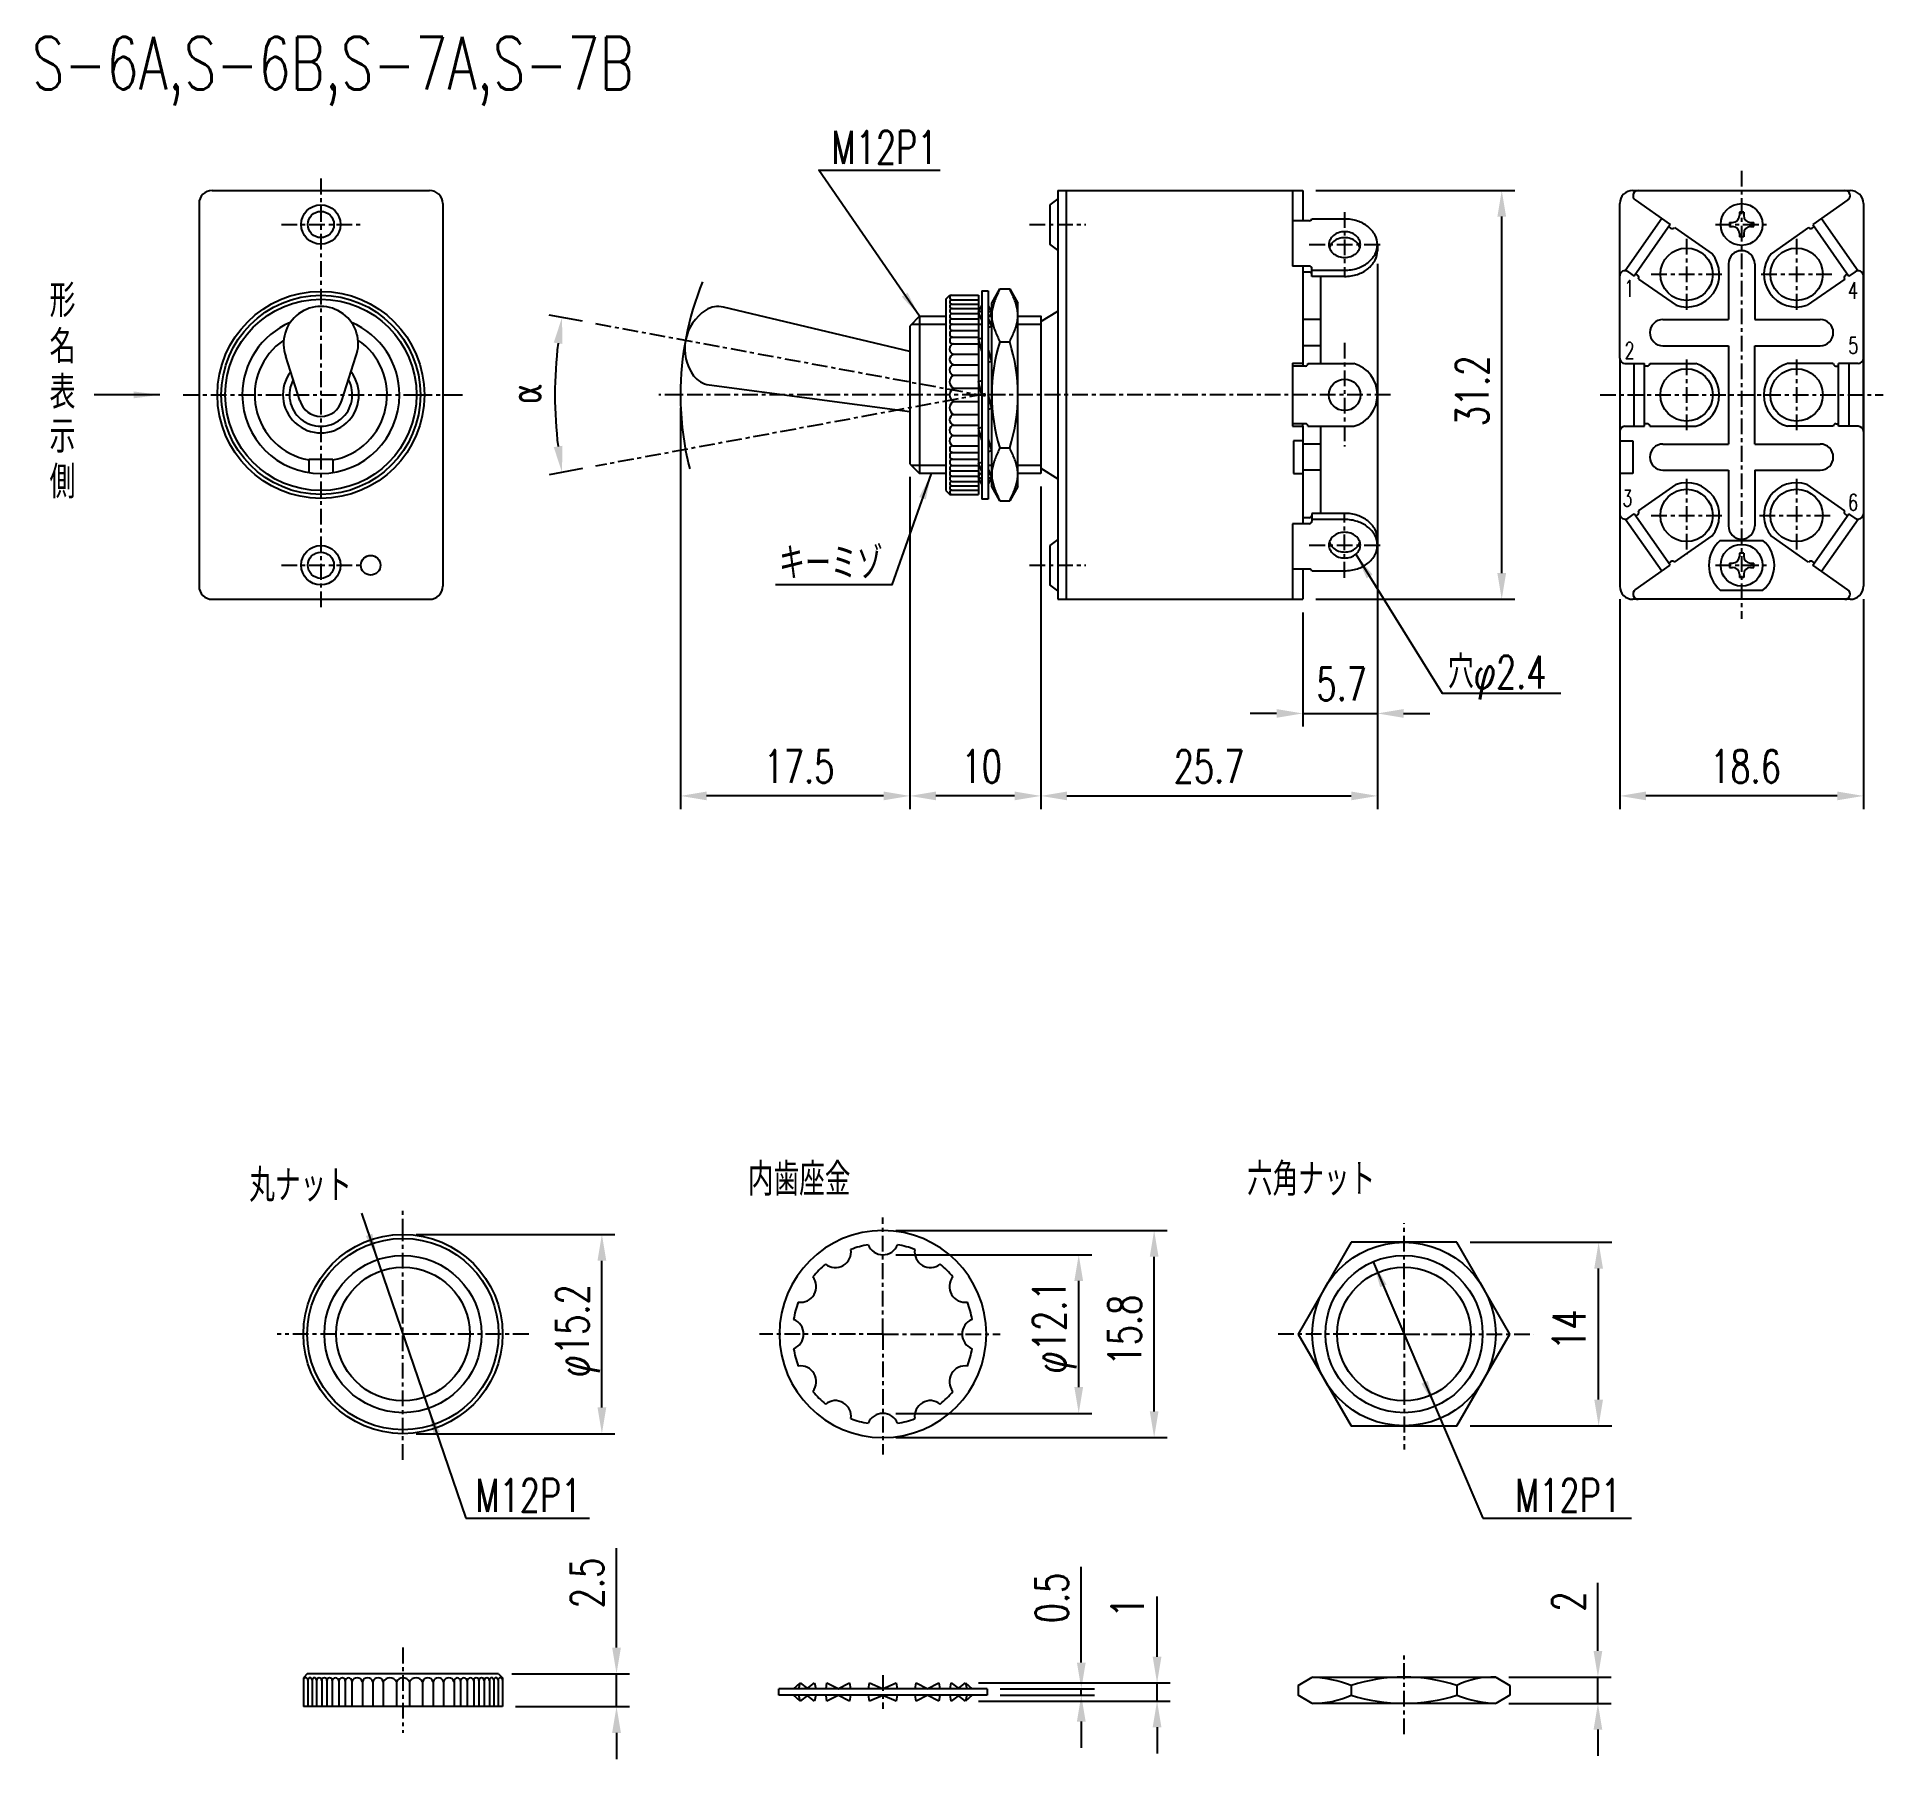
# Model space of a CAD drawing. Extents: x 9 to 150, y 57 to 189.
import ezdxf

# ---------------------------------------------------------------- set-up
doc = ezdxf.new("R2010")
doc.units = 0
doc.header["$LTSCALE"] = 0.2
doc.linetypes.add('CENTERX4', pattern=[10.5, 6, -1.5, 1.5, -1.5])
doc.layers.get('0').update_dxf_attribs({"linetype": 'CONTINUOUS'})
doc.layers.get('DEFPOINTS').update_dxf_attribs({"linetype": 'CONTINUOUS'})
for name, color, linetype in [('CENTER', 2, 'CENTERX4'), ('DIM', 4, 'CONTINUOUS'), ('FILE', 7, 'CONTINUOUS'), ('GAIKEI', 7, 'CONTINUOUS')]:
    doc.layers.add(name, color=color, linetype=linetype)
doc.styles.get("Standard").update_dxf_attribs({"font": 'txt.shx', "width": 0.72, "bigfont": 'extfont.shx'})
doc.dimstyles.get("Standard").update_dxf_attribs({"dimscale": 2, "dimtxt": 1.25, "dimasz": 1, "dimexe": 0.5, "dimexo": 0.5, "dimgap": 0.5, "dimtad": 3, "dimcen": 0.09, "dimclrd": 256, "dimclre": 256, "dimazin": 3, "dimtfac": 0.8, "dimtmove": 0, "dimatfit": 3})

msp = doc.modelspace()

# ---------------------------------------------------------------- texts
at = {"layer": 'DIM'}
for s, width, p in [('M12P1', 0.72, (69.697918, 179.043816, 0.001526)), ('形', 0.72, (10.015481, 167.342538, 0.001526)), ('名', 0.72, (10.015481, 163.828252, 0.001526)), ('表', 0.72, (10.015481, 160.348252, 0.001526)), ('示', 0.72, (10.015481, 156.988252, 0.001526)), ('側', 0.72, (10.015481, 153.508252, 0.001526)), ('キーミゾ', 0.72, (65.697837, 147.313163, 0.001526)), ('穴φ2.4', 0.72, (116.754288, 139.007619, 0.001526)), ('内歯座金', 0.712, (63.323721, 100.301015, 0.001526)), ('六角ナット', 0.712, (101.42027, 100.301015, 0.001526)), ('丸ナット', 0.712, (25.258474, 99.83478, 0.001526)), ('M12P1', 0.72, (42.516708, 76.18784, 0.001526)), ('M12P1', 0.72, (121.879607, 76.18784, 0.001526))]:
    msp.add_text(s, height=2.5, dxfattribs=dict(at, width=width)).set_placement(p)
at = {"layer": 'DIM', "width": 0.72}
msp.add_text('α', height=2.5, rotation=90, dxfattribs=at).set_placement((47.593173, 160.687509, 0.001526))
at = {"layer": 'FILE', "width": 0.72}
msp.add_text('S-6A,S-6B,S-7A,S-7B', height=4, dxfattribs=at).set_placement((8.682433, 184.719396))
at = {"layer": 'GAIKEI', "width": 0.72}
for s, p in [('1', (130.218745, 168.900575, 0.000763)), ('4', (147.294537, 168.74566, 0.000763)), ('2', (130.238965, 164.169289, 0.002289)), ('5', (147.321123, 164.553827, 0.002289)), ('3', (130.074473, 152.896155, 0.000763)), ('6', (147.296611, 152.583798, 0.002289))]:
    msp.add_text(s, height=1.25, dxfattribs=at).set_placement(p)

# ---------------------------------------------------------------- blocks, each defined once
blk = doc.blocks.new('*D2')
at = {"linetype": 'BYBLOCK'}
for p, q in [((118.447784, 96.744954), (129.262439, 96.744954)), ((128.262439, 84.744954), (128.262439, 94.744954)), ((118.447784, 82.744954), (129.262439, 82.744954))]:
    blk.add_line(p, q, dxfattribs=at)
for points in [[(127.929106, 94.744954), (128.595772, 94.744954), (128.262439, 96.744954)], [(127.929106, 84.744954), (128.595772, 84.744954), (128.262439, 82.744954)]]:
    blk.add_solid(points, dxfattribs=at)
at = {"layer": 'DEFPOINTS', "color": 0, "linetype": 'BYBLOCK'}
for p in [(117.447784, 96.744954), (128.262439, 96.744954), (117.447784, 82.744954)]:
    blk.add_point(p, dxfattribs=at)
at = {"color": 0, "linetype": 'BYBLOCK', "width": 0.72}
blk.add_text('14', height=2.5, rotation=90, dxfattribs=at).set_placement((127.262439, 88.544954))
blk = doc.blocks.new('*D3')
at = {"linetype": 'BYBLOCK'}
for p, q in [((74.625842, 95.794954), (89.576042, 95.794954)), ((88.576042, 85.694954), (88.576042, 93.794954)), ((74.625842, 83.694954), (89.576042, 83.694954))]:
    blk.add_line(p, q, dxfattribs=at)
for points in [[(88.242709, 93.794954), (88.909376, 93.794954), (88.576042, 95.794954)], [(88.242709, 85.694954), (88.909376, 85.694954), (88.576042, 83.694954)]]:
    blk.add_solid(points, dxfattribs=at)
at = {"layer": 'DEFPOINTS', "color": 0, "linetype": 'BYBLOCK'}
for p in [(73.625842, 95.794954), (88.576042, 95.794954), (73.625842, 83.694954)]:
    blk.add_point(p, dxfattribs=at)
at = {"color": 0, "linetype": 'BYBLOCK', "width": 0.72}
blk.add_text('φ12.1', height=2.5, rotation=90, dxfattribs=at).set_placement((87.576042, 86.744954))
blk = doc.blocks.new('*D4')
at = {"linetype": 'BYBLOCK'}
for p, q in [((74.625842, 97.644954), (95.333845, 97.644954)), ((94.333845, 83.844954), (94.333845, 95.644954)), ((74.625842, 81.844954), (95.333845, 81.844954))]:
    blk.add_line(p, q, dxfattribs=at)
for points in [[(94.000512, 95.644954), (94.667178, 95.644954), (94.333845, 97.644954)], [(94.000512, 83.844954), (94.667178, 83.844954), (94.333845, 81.844954)]]:
    blk.add_solid(points, dxfattribs=at)
at = {"layer": 'DEFPOINTS', "color": 0, "linetype": 'BYBLOCK'}
for p in [(73.625842, 97.644954), (94.333845, 97.644954), (73.625842, 81.844954)]:
    blk.add_point(p, dxfattribs=at)
at = {"color": 0, "linetype": 'BYBLOCK', "width": 0.72}
blk.add_text('15.8', height=2.5, rotation=90, dxfattribs=at).set_placement((93.333845, 87.344954))
blk = doc.blocks.new('*D5')
at = {"linetype": 'BYBLOCK'}
for p, q in [((37.992976, 97.344954), (53.178155, 97.344954)), ((52.178155, 84.144954), (52.178155, 95.344954)), ((37.992976, 82.144954), (53.178155, 82.144954))]:
    blk.add_line(p, q, dxfattribs=at)
for points in [[(51.844822, 95.344954), (52.511489, 95.344954), (52.178155, 97.344954)], [(51.844822, 84.144954), (52.511489, 84.144954), (52.178155, 82.144954)]]:
    blk.add_solid(points, dxfattribs=at)
at = {"layer": 'DEFPOINTS', "color": 0, "linetype": 'BYBLOCK'}
for p in [(36.992976, 97.344954), (52.178155, 97.344954), (36.992976, 82.144954)]:
    blk.add_point(p, dxfattribs=at)
at = {"color": 0, "linetype": 'BYBLOCK', "width": 0.72}
blk.add_text('φ15.2', height=2.5, rotation=90, dxfattribs=at).set_placement((51.178155, 86.444954))
blk = doc.blocks.new('*D6')
at = {"linetype": 'BYBLOCK'}
for p, q in [((58.175211, 160.407509), (58.175211, 129.807509)), ((75.675211, 155.157509), (75.675211, 129.807509)), ((73.675211, 130.807509), (60.175211, 130.807509))]:
    blk.add_line(p, q, dxfattribs=at)
for points in [[(60.175211, 131.140842), (60.175211, 130.474175), (58.175211, 130.807509)], [(73.675211, 131.140842), (73.675211, 130.474175), (75.675211, 130.807509)]]:
    blk.add_solid(points, dxfattribs=at)
at = {"layer": 'DEFPOINTS', "color": 0, "linetype": 'BYBLOCK'}
for p in [(58.175211, 161.407509), (75.675211, 156.157509), (58.175211, 130.807509)]:
    blk.add_point(p, dxfattribs=at)
at = {"color": 0, "linetype": 'BYBLOCK', "width": 0.72}
blk.add_text('17.5', height=2.5, dxfattribs=at).set_placement((64.525211, 131.807509))
blk = doc.blocks.new('*D7')
at = {"linetype": 'BYBLOCK'}
for p, q in [((75.675211, 155.157509), (75.675211, 129.807509)), ((85.675211, 154.407509), (85.675211, 129.807509)), ((83.675211, 130.807509), (77.675211, 130.807509))]:
    blk.add_line(p, q, dxfattribs=at)
for points in [[(77.675211, 131.140842), (77.675211, 130.474175), (75.675211, 130.807509)], [(83.675211, 131.140842), (83.675211, 130.474175), (85.675211, 130.807509)]]:
    blk.add_solid(points, dxfattribs=at)
at = {"layer": 'DEFPOINTS', "color": 0, "linetype": 'BYBLOCK'}
for p in [(75.675211, 156.157509), (85.675211, 155.407509), (75.675211, 130.807509)]:
    blk.add_point(p, dxfattribs=at)
at = {"color": 0, "linetype": 'BYBLOCK', "width": 0.72}
blk.add_text('10', height=2.5, dxfattribs=at).set_placement((79.625211, 131.807509))
blk = doc.blocks.new('*D8')
at = {"linetype": 'BYBLOCK'}
for p, q in [((106.675211, 177.007509), (121.866753, 177.007509)), ((120.866753, 147.807509), (120.866753, 175.007509)), ((106.675211, 145.807509), (121.866753, 145.807509))]:
    blk.add_line(p, q, dxfattribs=at)
for points in [[(120.53342, 175.007509), (121.200086, 175.007509), (120.866753, 177.007509)], [(120.53342, 147.807509), (121.200086, 147.807509), (120.866753, 145.807509)]]:
    blk.add_solid(points, dxfattribs=at)
at = {"layer": 'DEFPOINTS', "color": 0, "linetype": 'BYBLOCK'}
for p in [(105.675211, 177.007509), (120.866753, 177.007509), (105.675211, 145.807509)]:
    blk.add_point(p, dxfattribs=at)
at = {"color": 0, "linetype": 'BYBLOCK', "width": 0.72}
blk.add_text('31.2', height=2.5, rotation=90, dxfattribs=at).set_placement((119.866753, 159.007509))
blk = doc.blocks.new('*D9')
at = {"linetype": 'BYBLOCK'}
for p, q in [((129.875126, 145.807509), (129.875126, 129.807509)), ((148.475126, 145.807509), (148.475126, 129.807509)), ((146.475126, 130.807509), (131.875126, 130.807509))]:
    blk.add_line(p, q, dxfattribs=at)
for points in [[(131.875126, 131.140842), (131.875126, 130.474175), (129.875126, 130.807509)], [(146.475126, 131.140842), (146.475126, 130.474175), (148.475126, 130.807509)]]:
    blk.add_solid(points, dxfattribs=at)
at = {"layer": 'DEFPOINTS', "color": 0, "linetype": 'BYBLOCK'}
for p in [(129.875126, 146.807509), (148.475126, 146.807509), (129.875126, 130.807509)]:
    blk.add_point(p, dxfattribs=at)
at = {"color": 0, "linetype": 'BYBLOCK', "width": 0.72}
blk.add_text('18.6', height=2.5, dxfattribs=at).set_placement((136.775126, 131.807509))
blk = doc.blocks.new('*D10')
at = {"linetype": 'BYBLOCK'}
for p, q in [((85.675211, 154.407509), (85.675211, 129.807509)), ((111.375211, 148.94101), (111.375211, 129.807509)), ((87.675211, 130.807509), (109.375211, 130.807509))]:
    blk.add_line(p, q, dxfattribs=at)
for points in [[(87.675211, 131.140842), (87.675211, 130.474175), (85.675211, 130.807509)], [(109.375211, 131.140842), (109.375211, 130.474175), (111.375211, 130.807509)]]:
    blk.add_solid(points, dxfattribs=at)
at = {"layer": 'DEFPOINTS', "color": 0, "linetype": 'BYBLOCK'}
for p in [(85.675211, 155.407509), (111.375211, 149.94101), (111.375211, 130.807509)]:
    blk.add_point(p, dxfattribs=at)
at = {"color": 0, "linetype": 'BYBLOCK', "width": 0.72}
blk.add_text('25.7', height=2.5, dxfattribs=at).set_placement((95.825211, 131.807509))
blk = doc.blocks.new('*D11')
at = {"linetype": 'BYBLOCK'}
for p, q in [((111.375211, 171.404878), (111.375211, 136.09889)), ((105.675211, 144.807509), (105.675211, 136.09889)), ((103.675211, 137.09889), (101.675211, 137.09889)), ((105.675211, 137.09889), (111.375211, 137.09889)), ((113.375211, 137.09889), (115.375211, 137.09889))]:
    blk.add_line(p, q, dxfattribs=at)
for points in [[(103.675211, 137.432223), (103.675211, 136.765557), (105.675211, 137.09889)], [(113.375211, 137.432223), (113.375211, 136.765557), (111.375211, 137.09889)]]:
    blk.add_solid(points, dxfattribs=at)
at = {"layer": 'DEFPOINTS', "color": 0, "linetype": 'BYBLOCK'}
for p in [(111.375211, 172.404878), (105.675211, 145.807509), (111.375211, 137.09889)]:
    blk.add_point(p, dxfattribs=at)
at = {"color": 0, "linetype": 'BYBLOCK', "width": 0.72}
blk.add_text('5.7', height=2.5, dxfattribs=at).set_placement((106.725211, 138.09889))
blk = doc.blocks.new('*D13')
at = {"linetype": 'BYBLOCK'}
for p, q in [((53.295476, 65.816347), (53.295476, 73.416347)), ((45.292976, 63.816347), (54.295476, 63.816347)), ((53.295476, 61.316347), (53.295476, 63.816347)), ((45.592976, 61.316347), (54.295476, 61.316347)), ((53.295476, 59.316347), (53.295476, 57.316347))]:
    blk.add_line(p, q, dxfattribs=at)
for points in [[(52.962142, 65.816347), (53.628809, 65.816347), (53.295476, 63.816347)], [(52.962142, 59.316347), (53.628809, 59.316347), (53.295476, 61.316347)]]:
    blk.add_solid(points, dxfattribs=at)
at = {"layer": 'DEFPOINTS', "color": 0, "linetype": 'BYBLOCK'}
for p in [(44.292976, 63.816347, 0.001526), (53.295476, 63.816347), (44.592976, 61.316347, 0.001526)]:
    blk.add_point(p, dxfattribs=at)
at = {"color": 0, "linetype": 'BYBLOCK', "width": 0.72}
blk.add_text('2.5', height=2.5, rotation=90, dxfattribs=at).set_placement((52.295476, 68.816347))
blk = doc.blocks.new('*D14')
at = {"linetype": 'BYBLOCK'}
for p, q in [((94.556691, 65.121525), (94.556691, 69.721525)), ((80.936915, 63.121525), (95.556691, 63.121525)), ((94.556691, 61.74228), (94.556691, 63.121525)), ((80.936915, 61.74228), (95.556691, 61.74228)), ((94.556691, 59.74228), (94.556691, 57.74228))]:
    blk.add_line(p, q, dxfattribs=at)
for points in [[(94.223358, 65.121525), (94.890024, 65.121525), (94.556691, 63.121525)], [(94.223358, 59.74228), (94.890024, 59.74228), (94.556691, 61.74228)]]:
    blk.add_solid(points, dxfattribs=at)
at = {"layer": 'DEFPOINTS', "color": 0, "linetype": 'BYBLOCK'}
for p in [(79.936915, 63.121525, 0.001526), (94.556691, 63.121525), (79.936915, 61.74228, 0.001526)]:
    blk.add_point(p, dxfattribs=at)
at = {"color": 0, "linetype": 'BYBLOCK', "width": 0.72}
blk.add_text('1', height=2.5, rotation=90, dxfattribs=at).set_placement((93.556691, 68.121525))
blk = doc.blocks.new('*D15')
at = {"linetype": 'BYBLOCK'}
for p, q in [((88.772706, 64.681903), (88.772706, 71.981903)), ((82.575842, 62.681903), (89.772706, 62.681903)), ((82.575842, 62.181903), (89.772706, 62.181903)), ((88.772706, 62.181903), (88.772706, 62.681903)), ((88.772706, 60.181903), (88.772706, 58.181903))]:
    blk.add_line(p, q, dxfattribs=at)
for points in [[(88.439372, 64.681903), (89.106039, 64.681903), (88.772706, 62.681903)], [(88.439372, 60.181903), (89.106039, 60.181903), (88.772706, 62.181903)]]:
    blk.add_solid(points, dxfattribs=at)
at = {"layer": 'DEFPOINTS', "color": 0, "linetype": 'BYBLOCK'}
for p in [(81.575842, 62.681903, 0.001526), (81.575842, 62.181903, 0.001526), (88.772706, 62.681903)]:
    blk.add_point(p, dxfattribs=at)
at = {"color": 0, "linetype": 'BYBLOCK', "width": 0.72}
blk.add_text('0.5', height=2.5, rotation=90, dxfattribs=at).set_placement((87.772706, 67.681903))
blk = doc.blocks.new('*D16')
at = {"linetype": 'BYBLOCK'}
for p, q in [((128.208077, 65.566347), (128.208077, 70.766347)), ((121.406325, 63.566347), (129.208077, 63.566347)), ((128.208077, 61.566347), (128.208077, 63.566347)), ((121.406325, 61.566347), (129.208077, 61.566347)), ((128.208077, 59.566347), (128.208077, 57.566347))]:
    blk.add_line(p, q, dxfattribs=at)
for points in [[(127.874743, 65.566347), (128.54141, 65.566347), (128.208077, 63.566347)], [(127.874743, 59.566347), (128.54141, 59.566347), (128.208077, 61.566347)]]:
    blk.add_solid(points, dxfattribs=at)
at = {"layer": 'DEFPOINTS', "color": 0, "linetype": 'BYBLOCK'}
for p in [(120.406325, 63.566347, 0.001526), (128.208077, 63.566347), (120.406325, 61.566347, 0.001526)]:
    blk.add_point(p, dxfattribs=at)
at = {"color": 0, "linetype": 'BYBLOCK', "width": 0.72}
blk.add_text('2', height=2.5, rotation=90, dxfattribs=at).set_placement((127.208077, 68.566347))

# ---------------------------------------------------------------- dimensions: what is measured, and where the dimension line sits
at = {"layer": 'DIM'}
for p1, p2, distance, picture, middle in [((105.675211, 145.807509, 0.001526), (105.675211, 177.007509, 0.001526), -15.191542, '*D8', (118.616753, 161.407509, 0.001526)), ((148.475126, 146.807509, 0.001526), (129.875126, 146.807509, 0.001526), 16, '*D9', (139.175126, 133.057509, 0.001526))]:
    dim = msp.add_aligned_dim(p1=p1, p2=p2, distance=distance, dimstyle='Standard', override={"dimscale": 2}, dxfattribs=at)
    dim.commit()
    dim.dimension.update_dxf_attribs({"geometry": picture, "text_midpoint": middle})
for base, p1, p2, picture, middle in [((111.375211, 137.09889, 0.001526), (105.675211, 145.807509, 0.001526), (111.375211, 172.404878, 0.001526), '*D11', (108.525211, 139.34889, 0.001526)), ((58.175211, 130.807509, 0.001526), (75.675211, 156.157509, 0.001526), (58.175211, 161.407509, 0.001526), '*D6', (66.925211, 133.057509, 0.001526)), ((75.675211, 130.807509, 0.001526), (85.675211, 155.407509, 0.001526), (75.675211, 156.157509, 0.001526), '*D7', (80.675211, 133.057509, 0.001526)), ((111.375211, 130.807509, 0.001526), (85.675211, 155.407509, 0.001526), (111.375211, 149.94101, 0.001526), '*D10', (98.525211, 133.057509, 0.001526))]:
    dim = msp.add_linear_dim(base=base, p1=p1, p2=p2, dimstyle='Standard', override={"dimscale": 2}, dxfattribs=at)
    dim.commit()
    dim.dimension.update_dxf_attribs({"geometry": picture, "text_midpoint": middle})
dim = msp.add_aligned_dim(p1=(36.992976, 82.144954, 0.001526), p2=(36.992976, 97.344954, 0.001526), distance=-15.185179, text='φ<>', dimstyle='Standard', override={"dimscale": 2}, dxfattribs=at)
dim.commit()
dim.dimension.update_dxf_attribs({"geometry": '*D5', "text_midpoint": (49.928155, 89.744954, 0.001526)})
for base, p1, p2, picture, middle in [((94.333845, 97.644954, 0.001526), (73.625842, 81.844954, 0.001526), (73.625842, 97.644954, 0.001526), '*D4', (92.083845, 89.744954, 0.001526)), ((128.262439, 96.744954, 0.001526), (117.447784, 82.744954, 0.001526), (117.447784, 96.744954, 0.001526), '*D2', (126.012439, 89.744954, 0.001526))]:
    dim = msp.add_linear_dim(base=base, p1=p1, p2=p2, angle=90, dimstyle='Standard', override={"dimscale": 2}, dxfattribs=at)
    dim.commit()
    dim.dimension.update_dxf_attribs({"geometry": picture, "text_midpoint": middle})
dim = msp.add_linear_dim(base=(88.576042, 95.794954, 0.001526), p1=(73.625842, 83.694954, 0.001526), p2=(73.625842, 95.794954, 0.001526), angle=90, text='φ<>', dimstyle='Standard', override={"dimscale": 2}, dxfattribs=at)
dim.commit()
dim.dimension.update_dxf_attribs({"geometry": '*D3', "text_midpoint": (86.326042, 89.744954, 0.001526)})
for base, p1, p2, picture, middle in [((53.295476, 63.816347), (44.592976, 61.316347, 0.001526), (44.292976, 63.816347, 0.001526), '*D13', (51.045476, 70.616347)), ((88.772706, 62.681903), (81.575842, 62.181903, 0.001526), (81.575842, 62.681903, 0.001526), '*D15', (86.522706, 69.331903)), ((128.208077, 63.566347), (120.406325, 61.566347, 0.001526), (120.406325, 63.566347, 0.001526), '*D16', (125.958077, 69.166347))]:
    dim = msp.add_linear_dim(base=base, p1=p1, p2=p2, angle=90, dimstyle='Standard', dxfattribs=at)
    dim.commit()
    dim.dimension.update_dxf_attribs({"geometry": picture, "text_midpoint": middle})
dim = msp.add_linear_dim(base=(94.556691, 63.121525), p1=(79.936915, 61.74228, 0.001526), p2=(79.936915, 63.121525, 0.001526), angle=90, text='1', dimstyle='Standard', dxfattribs=at)
dim.commit()
dim.dimension.update_dxf_attribs({"geometry": '*D14', "text_midpoint": (92.306691, 68.421525)})

# ---------------------------------------------------------------- linework, layer by layer
at = {"layer": 'CENTER'}
for p, q in [((30.72778, 177.907509, 0.001526), (30.72778, 144.907509, 0.001526)), ((139.175126, 178.507509, 0.001526), (139.175126, 144.307509, 0.001526)), ((108.8757, 175.356992, 0.001526), (108.8757, 170.391027, 0.001526)), ((27.72778, 174.407509, 0.001526), (33.72778, 174.407509, 0.001526)), ((84.825211, 174.407509, 0.001526), (89.125211, 174.407509, 0.001526)), ((137.180126, 174.407509, 0.001526), (141.170126, 174.407509, 0.001526)), ((106.1757, 172.874009, 0.001526), (111.5757, 172.874009, 0.001526)), ((134.975126, 173.307509, 0.001526), (134.975126, 167.907509, 0.001526)), ((143.375126, 173.307509, 0.001526), (143.375126, 167.907509, 0.001526)), ((132.275126, 170.607509, 0.001526), (137.675126, 170.607509, 0.001526)), ((140.675126, 170.607509, 0.001526), (145.375126, 170.607509, 0.001526)), ((145.375126, 170.607509, 0.001526), (146.075126, 170.607509, 0.001526)), ((51.684341, 166.847517, 0.001526), (81.428718, 161.334723, 0.001526)), ((108.875211, 165.37809, 0.001526), (108.875211, 157.47809, 0.001526)), ((134.975126, 164.107509, 0.001526), (134.975126, 158.707509, 0.001526)), ((143.375126, 164.107509, 0.001526), (143.375126, 158.707509, 0.001526)), ((20.22778, 161.407509, 0.001526), (38.02778, 161.407509, 0.001526)), ((20.22778, 161.407509, 0.001526), (38.02778, 161.407509, 0.001526)), ((38.02778, 161.407509, 0.001526), (41.22778, 161.407509, 0.001526)), ((38.02778, 161.407509, 0.001526), (41.22778, 161.407509, 0.001526)), ((41.22778, 161.407509, 0.001526), (41.52778, 161.407509, 0.001526)), ((81.428718, 161.480295, 0.001526), (51.684341, 155.9675, 0.001526)), ((58.175211, 161.407509, 0.001526), (56.52778, 161.407509, 0.001526)), ((112.375126, 161.407509, 0.001526), (58.175211, 161.407509, 0.001526)), ((128.375126, 161.407509, 0.001526), (149.975126, 161.407509, 0.001526)), ((134.975126, 155.007509, 0.001526), (134.975126, 149.216612, 0.001526)), ((143.375126, 155.007509, 0.001526), (143.375126, 149.216612, 0.001526)), ((108.8757, 147.458027, 0.001526), (108.8757, 152.423992, 0.001526)), ((132.275126, 152.207509, 0.001526), (137.775126, 152.207509, 0.001526)), ((140.536287, 152.207509, 0.001526), (146.213966, 152.207509, 0.001526)), ((106.1757, 149.94101, 0.001526), (111.5757, 149.94101, 0.001526)), ((27.72778, 148.407509, 0.001526), (33.72778, 148.407509, 0.001526)), ((84.825211, 148.407509, 0.001526), (89.125211, 148.407509, 0.001526)), ((137.180126, 148.407509, 0.001526), (141.170126, 148.407509, 0.001526)), ((36.992976, 97.344954, 0.001526), (36.992976, 99.344954, 0.001526)), ((73.625842, 89.744954, 0.001526), (73.625842, 98.64687, 0.001526)), ((36.992976, 82.144954, 0.001526), (36.992976, 97.344954, 0.001526)), ((113.406332, 89.744954, 0.001526), (113.406332, 98.196123, 0.001526)), ((46.592976, 89.744954, 0.001526), (27.392976, 89.744954, 0.001526)), ((73.625842, 89.744954, 0.001526), (64.22005, 89.744954, 0.001526)), ((73.625842, 89.744954, 0.001526), (73.625842, 80.544595, 0.001526)), ((73.625842, 89.744954, 0.001526), (82.592508, 89.744954, 0.001526)), ((113.406332, 89.744954, 0.001526), (103.780237, 89.744954, 0.001526)), ((113.406332, 89.744954, 0.001526), (123.32349, 89.744954, 0.001526)), ((113.406332, 89.744954, 0.001526), (113.406332, 80.943121, 0.001526)), ((36.992976, 80.144954, 0.001526), (36.992976, 82.144954, 0.001526)), ((36.992976, 65.816347, 0.001526), (36.992976, 59.316347, 0.001526)), ((113.406332, 59.221905, 0.001526), (113.406332, 65.51079, 0.001526)), ((73.625842, 63.721357, 0.001526), (73.625842, 61.155502, 0.001526))]:
    msp.add_line(p, q, dxfattribs=at)
at = {"layer": 'DIM'}
for p, q in [((50.701086, 167.029753, 0.001526), (48.153177, 167.50198, 0.001526)), ((18.42778, 161.407509, 0.001526), (13.42778, 161.407509, 0.001526)), ((50.701086, 155.785265, 0.001526), (48.153177, 155.313038, 0.001526)), ((33.841232, 98.971493, 0.001526), (41.794822, 75.68784, 0.001526)), ((111.043273, 95.26002, 0.001526), (119.42943, 75.68784, 0.001526)), ((41.794822, 75.68784, 0.001526), (51.224447, 75.68784, 0.001526)), ((119.42943, 75.68784, 0.001526), (130.777258, 75.68784, 0.001526))]:
    msp.add_line(p, q, dxfattribs=at)
at = {"layer": 'DIM', "flags": 128}
for points in [[(76.425211, 167.407509), (68.742341, 178.555526), (78.000776, 178.555526)], [(77.325211, 155.407509), (74.309413, 146.918363), (65.426385, 146.918363)], [(109.723739, 149.245935), (116.325789, 138.659491), (125.382804, 138.659491)]]:
    msp.add_lwpolyline(points, dxfattribs=at)
at = {"layer": 'DIM'}
for radius, start, end in [(22.860789, 157.842743, 180), (32.442826, 173.032667, 186.967333), (22.860789, 180, 194.262139)]:
    msp.add_arc((81.035999, 161.407509, 0.001526), radius, start, end, dxfattribs=at)
for points in [[(75.073482, 168.904893, 0.001526), (75.507092, 169.203724, 0.001526), (76.425211, 167.407509, 0.001526)], [(48.50328, 165.393548, 0.001526), (49.162216, 165.292321, 0.001526), (49.136431, 167.319744, 0.001526)], [(16.42778, 161.144204, 0.001526), (16.42778, 161.670814, 0.001526), (18.42778, 161.407509, 0.001526)], [(49.162216, 157.522697, 0.001526), (48.50328, 157.421469, 0.001526), (49.136431, 155.495273, 0.001526)], [(76.90381, 153.434757, 0.001526), (76.407583, 153.611043, 0.001526), (77.325211, 155.407509, 0.001526)], [(111.005487, 147.688228, 0.001526), (110.558648, 147.409565, 0.001526), (109.723739, 149.245935, 0.001526)], [(34.157761, 97.230333, 0.001526), (34.656098, 97.400562, 0.001526), (35.053441, 95.422824, 0.001526)], [(112.072983, 93.525366, 0.001526), (111.588935, 93.317964, 0.001526), (111.043273, 95.26002, 0.001526)], [(114.73968, 85.964543, 0.001526), (115.223728, 86.171945, 0.001526), (115.76939, 84.229888, 0.001526)], [(39.82819, 82.259576, 0.001526), (39.329853, 82.089346, 0.001526), (38.93251, 84.067085, 0.001526)]]:
    msp.add_solid(points, dxfattribs=at)
at = {"layer": 'GAIKEI', "linetype": 'CONTINUOUS'}
for p, q in [((22.42778, 177.007509, 0.001526), (39.02778, 177.007509, 0.001526)), ((86.975211, 176.369048, 0.001526), (86.375211, 175.907509, 0.001526)), ((86.975211, 177.007509, 0.001526), (86.975211, 145.807509, 0.001526)), ((86.975211, 177.007509, 0.001526), (105.675211, 177.007509, 0.001526)), ((87.625211, 177.007509, 0.001526), (87.625211, 145.807509, 0.001526)), ((104.893939, 176.929704, 0.001526), (104.893939, 171.237624, 0.001526)), ((105.675211, 177.007509, 0.001526), (105.675211, 174.699946, 0.001526)), ((130.875126, 177.007509, 0.001526), (147.475126, 177.007509, 0.001526)), ((131.058459, 176.279849, 0.001526), (133.730423, 174.408919, 0.001526)), ((147.291794, 176.279849, 0.001526), (144.61983, 174.408919, 0.001526)), ((21.42778, 176.007509, 0.001526), (21.42778, 146.807509, 0.001526)), ((40.02778, 176.007509, 0.001526), (40.02778, 146.807509, 0.001526)), ((86.375211, 175.907509, 0.001526), (86.375211, 172.907509, 0.001526)), ((106.375211, 174.829704, 0.001526), (107.875211, 174.829704, 0.001526)), ((107.875211, 174.829704, 0.001526), (108.875211, 174.829704, 0.001526)), ((129.875126, 164.207509, 0.001526), (129.875126, 176.007509, 0.001526)), ((133.075102, 174.86778, 0.001526), (130.282995, 170.880239, 0.001526)), ((139.015526, 175.338509, 0.001526), (139.015526, 175.099109, 0.001526)), ((139.334726, 175.338509, 0.001526), (139.015526, 175.338509, 0.001526)), ((139.334726, 175.338509, 0.001526), (139.334726, 175.099109, 0.001526)), ((145.275151, 174.86778, 0.001526), (148.067258, 170.880239, 0.001526)), ((148.475126, 176.007509, 0.001526), (148.475126, 164.207509, 0.001526)), ((106.175211, 174.699946, 0.001526), (104.875211, 174.699946, 0.001526)), ((133.730423, 174.408919, 0.001526), (130.977256, 170.476989, 0.001526)), ((133.779539, 174.130373, 0.001526), (133.615708, 174.245089, 0.001526)), ((134.058084, 174.179488, 0.001526), (136.925116, 172.171971, 0.001526)), ((138.244126, 174.567109, 0.001526), (138.244126, 174.247909, 0.001526)), ((138.244126, 174.567109, 0.001526), (138.483526, 174.567109, 0.001526)), ((138.244126, 174.247909, 0.001526), (138.483526, 174.247909, 0.001526)), ((139.015526, 173.715909, 0.001526), (139.015526, 173.476509, 0.001526)), ((139.334726, 173.476509, 0.001526), (139.015526, 173.476509, 0.001526)), ((139.334726, 173.715909, 0.001526), (139.334726, 173.476509, 0.001526)), ((139.866726, 174.567109, 0.001526), (140.106126, 174.567109, 0.001526)), ((139.866726, 174.247909, 0.001526), (140.106126, 174.247909, 0.001526)), ((140.106126, 174.247909, 0.001526), (140.106126, 174.567109, 0.001526)), ((144.292169, 174.179488, 0.001526), (141.425137, 172.171971, 0.001526)), ((144.570714, 174.130373, 0.001526), (144.734545, 174.245089, 0.001526)), ((144.61983, 174.408919, 0.001526), (147.372996, 170.476989, 0.001526)), ((86.975211, 172.445971, 0.001526), (86.375211, 172.907509, 0.001526)), ((111.375211, 172.874009, 0.001526), (111.375211, 172.404878, 0.001526)), ((106.175211, 171.237624, 0.001526), (104.893449, 171.237624, 0.001526)), ((105.675211, 171.237624, 0.001526), (105.675211, 163.82809, 0.001526)), ((106.175211, 170.778763, 0.001526), (105.675211, 170.778763, 0.001526)), ((106.375211, 170.449183, 0.001526), (106.375211, 171.037624, 0.001526)), ((108.875211, 170.908044, 0.001526), (106.375211, 170.908044, 0.001526)), ((130.504557, 170.807977, 0.001526), (130.977256, 170.476989, 0.001526)), ((131.255802, 170.526104, 0.001526), (131.091972, 170.64082, 0.001526)), ((138.175126, 171.407509, 0.001526), (138.175126, 167.157509, 0.001526)), ((140.175126, 171.407509, 0.001526), (140.175126, 167.157509, 0.001526)), ((147.094451, 170.526104, 0.001526), (147.258281, 170.64082, 0.001526)), ((147.845696, 170.807977, 0.001526), (147.372996, 170.476989, 0.001526)), ((81.175211, 169.357509, 0.001526), (81.675211, 169.357509, 0.001526)), ((81.175211, 169.357509, 0.001526), (81.175211, 161.354069, 0.001526)), ((81.675211, 169.357509, 0.001526), (81.675211, 161.407509, 0.001526)), ((81.933163, 168.407502, 0.001526), (82.558377, 169.490405, 0.001526)), ((82.558377, 169.490405, 0.001526), (83.307949, 169.490405, 0.001526)), ((83.307949, 169.490405, 0.001526), (83.933163, 168.407502, 0.001526)), ((108.875211, 170.449183, 0.001526), (106.375211, 170.449183, 0.001526)), ((107.025211, 170.449183, 0.001526), (107.025211, 163.82809, 0.001526)), ((131.304917, 170.247559, 0.001526), (134.171949, 168.240041, 0.001526)), ((147.045336, 170.247559, 0.001526), (144.178303, 168.240041, 0.001526)), ((148.475126, 158.607509, 0.001526), (148.475126, 170.480316, 0.001526)), ((75.675211, 164.716439, 0.001526), (61.463985, 168.105671, 0.001526)), ((78.425211, 168.707509, 0.001526), (78.725211, 169.007509, 0.001526)), ((78.425211, 168.707509, 0.001526), (78.425211, 154.107509, 0.001526)), ((78.725211, 169.007509, 0.001526), (80.925211, 169.007509, 0.001526)), ((78.890211, 168.337509, 0.001526), (80.925211, 168.337509, 0.001526)), ((78.890211, 168.007509, 0.001526), (80.925211, 168.007509, 0.001526)), ((78.895211, 168.667509, 0.001526), (80.925211, 168.667509, 0.001526)), ((80.925211, 169.007509, 0.001526), (80.925211, 153.807509, 0.001526)), ((80.935588, 167.718582, 0.001526), (81.175211, 168.216647, 0.001526)), ((80.935588, 167.718582, 0.001526), (81.175211, 167.815459, 0.001526)), ((81.175211, 167.125883, 0.001526), (80.935588, 167.718582, 0.001526)), ((81.675211, 168.216647, 0.001526), (81.914833, 167.718582, 0.001526)), ((81.67664, 167.814881, 0.001526), (81.914833, 167.718582, 0.001526)), ((81.914833, 167.718582, 0.001526), (81.789241, 167.407934, 0.001526)), ((81.933163, 154.407516, 0.001526), (81.933163, 168.407502, 0.001526)), ((83.933163, 154.407516, 0.001526), (83.933163, 168.407502, 0.001526)), ((85.675211, 167.007509, 0.001526), (86.975211, 167.807509, 0.001526)), ((76.425211, 167.407509, 0.001526), (75.675211, 166.657509, 0.001526)), ((75.675211, 166.657509, 0.001526), (75.675211, 156.157509, 0.001526)), ((75.825211, 166.807509, 0.001526), (78.425211, 166.807509, 0.001526)), ((76.425211, 167.407509, 0.001526), (78.425211, 167.407509, 0.001526)), ((76.425211, 167.407509, 0.001526), (76.425211, 155.407509, 0.001526)), ((78.925211, 167.607509, 0.001526), (80.925211, 167.607509, 0.001526)), ((78.925211, 167.207509, 0.001526), (80.925211, 167.207509, 0.001526)), ((78.925211, 166.807509, 0.001526), (80.925211, 166.807509, 0.001526)), ((78.975211, 166.307509, 0.001526), (80.925211, 166.307509, 0.001526)), ((80.925211, 167.407509, 0.001526), (81.061352, 167.407509, 0.001526)), ((80.925211, 166.807509, 0.001526), (81.175211, 166.807509, 0.001526)), ((81.675211, 167.407509, 0.001526), (81.933163, 167.407509, 0.001526)), ((81.675211, 167.223132, 0.001526), (81.914833, 166.630432, 0.001526)), ((81.914833, 166.630432, 0.001526), (81.675211, 166.533555, 0.001526)), ((81.843242, 166.807509, 0.001526), (81.933163, 166.807509, 0.001526)), ((83.933163, 167.407509, 0.001526), (85.675211, 167.407509, 0.001526)), ((83.933163, 166.807509, 0.001526), (85.675211, 166.807509, 0.001526)), ((85.675211, 167.42809, 0.001526), (85.675211, 155.42809, 0.001526)), ((85.675211, 167.407509, 0.001526), (85.675211, 155.407509, 0.001526)), ((107.025211, 167.157509, 0.001526), (105.675211, 167.157509, 0.001526)), ((133.175126, 167.157509, 0.001526), (138.175126, 167.157509, 0.001526)), ((140.175126, 167.157509, 0.001526), (145.175126, 167.157509, 0.001526)), ((78.975211, 165.807509, 0.001526), (80.925211, 165.807509, 0.001526)), ((78.975211, 165.307509, 0.001526), (80.925211, 165.307509, 0.001526)), ((80.927527, 165.67755, 0.001526), (81.175211, 165.745769, 0.001526)), ((81.175211, 164.778279, 0.001526), (80.927527, 165.67755, 0.001526)), ((82.558377, 165.448957, 0.001526), (83.307949, 165.448957, 0.001526)), ((107.025211, 165.157509, 0.001526), (105.675211, 165.157509, 0.001526)), ((133.175126, 165.157509, 0.001526), (138.175126, 165.157509, 0.001526)), ((138.175126, 165.157509, 0.001526), (138.175126, 157.657509, 0.001526)), ((140.175126, 157.657509, 0.001526), (140.175126, 165.157509, 0.001526)), ((140.175126, 165.157509, 0.001526), (145.175126, 165.157509, 0.001526)), ((29.133195, 160.983485, 0.001526), (28.047686, 164.334085, 0.001526)), ((32.322366, 160.983485, 0.001526), (33.407875, 164.334085, 0.001526)), ((79.025211, 164.507509, 0.001526), (80.925211, 164.507509, 0.001526)), ((79.025211, 163.707509, 0.001526), (80.925211, 163.707509, 0.001526)), ((81.675211, 164.845878, 0.001526), (81.922895, 163.946607, 0.001526)), ((81.922895, 163.946607, 0.001526), (81.675211, 163.878388, 0.001526)), ((105.675211, 163.607509, 0.001526), (104.875211, 163.607509, 0.001526)), ((104.893939, 163.82809, 0.001526), (104.893939, 159.02809, 0.001526)), ((104.893939, 163.82809, 0.001526), (105.675211, 163.82809, 0.001526)), ((105.675211, 163.82809, 0.001526), (105.675211, 163.607509, 0.001526)), ((105.875211, 163.607509, 0.001526), (105.675211, 163.607509, 0.001526)), ((106.074583, 163.807509, 0.001526), (109.575211, 163.807509, 0.001526)), ((129.875126, 164.207509, 0.001526), (129.875126, 157.907509, 0.001526)), ((130.275126, 163.807509, 0.001526), (131.775126, 163.807509, 0.001526)), ((130.975126, 158.978319, 0.001526), (130.975126, 163.8367, 0.001526)), ((131.775126, 159.007509, 0.001526), (131.775126, 163.807509, 0.001526)), ((131.975126, 163.607509, 0.001526), (131.775126, 163.607509, 0.001526)), ((132.175126, 163.807509, 0.001526), (135.675126, 163.807509, 0.001526)), ((146.175126, 163.807509, 0.001526), (142.675126, 163.807509, 0.001526)), ((146.375126, 163.607509, 0.001526), (146.575126, 163.607509, 0.001526)), ((146.575126, 159.007509, 0.001526), (146.575126, 163.807509, 0.001526)), ((148.075126, 163.807509, 0.001526), (146.575126, 163.807509, 0.001526)), ((147.375126, 158.978319, 0.001526), (147.375126, 163.8367, 0.001526)), ((148.475126, 164.207509, 0.001526), (148.475126, 152.334703, 0.001526)), ((60.363544, 162.168218, 0.001526), (75.675211, 160.128983, 0.001526)), ((79.025211, 162.907509, 0.001526), (80.925211, 162.907509, 0.001526)), ((80.917258, 162.432266, 0.001526), (81.175211, 162.495343, 0.001526)), ((81.175211, 161.377387, 0.001526), (80.917258, 162.432266, 0.001526)), ((79.025211, 161.907509, 0.001526), (80.925211, 161.907509, 0.001526)), ((79.025211, 160.907509, 0.001526), (80.925211, 160.907509, 0.001526)), ((81.175211, 161.46095, 0.001526), (81.175211, 155.407509, 0.001526)), ((81.933163, 160.382753, 0.001526), (81.675211, 161.437632, 0.001526)), ((81.675211, 161.407509, 0.001526), (81.675211, 153.457509, 0.001526)), ((79.025211, 159.907509, 0.001526), (80.925211, 159.907509, 0.001526)), ((81.675211, 160.319676, 0.001526), (81.933163, 160.382753, 0.001526)), ((79.025211, 159.107509, 0.001526), (80.925211, 159.107509, 0.001526)), ((79.025211, 158.307509, 0.001526), (80.925211, 158.307509, 0.001526)), ((80.927527, 158.868412, 0.001526), (81.175211, 158.936631, 0.001526)), ((81.175211, 157.969141, 0.001526), (80.927527, 158.868412, 0.001526)), ((81.675211, 158.03674, 0.001526), (81.922895, 157.137469, 0.001526)), ((105.675211, 159.207509, 0.001526), (104.875211, 159.207509, 0.001526)), ((104.893939, 159.02809, 0.001526), (105.675211, 159.02809, 0.001526)), ((104.975211, 157.907509, 0.001526), (104.975211, 155.407509, 0.001526)), ((105.675211, 157.907509, 0.001526), (104.975211, 157.907509, 0.001526)), ((105.675211, 159.02809, 0.001526), (105.675211, 159.207509, 0.001526)), ((105.875211, 159.207509, 0.001526), (105.675211, 159.207509, 0.001526)), ((105.675211, 159.02809, 0.001526), (105.675211, 157.907509, 0.001526)), ((105.675211, 157.907509, 0.001526), (105.675211, 155.407509, 0.001526)), ((106.075211, 159.007509, 0.001526), (109.575211, 159.007509, 0.001526)), ((107.025211, 159.02809, 0.001526), (107.025211, 152.365836, 0.001526)), ((129.875126, 157.907509, 0.001526), (129.875126, 155.407509, 0.001526)), ((129.875126, 157.907509, 0.001526), (130.875126, 157.907509, 0.001526)), ((130.275126, 159.007509, 0.001526), (131.775126, 159.007509, 0.001526)), ((130.875126, 157.907509, 0.001526), (130.875126, 155.407509, 0.001526)), ((131.975126, 159.207509, 0.001526), (131.775126, 159.207509, 0.001526)), ((132.175126, 159.007509, 0.001526), (135.675126, 159.007509, 0.001526)), ((146.175126, 159.007509, 0.001526), (142.675126, 159.007509, 0.001526)), ((146.375126, 159.207509, 0.001526), (146.575126, 159.207509, 0.001526)), ((148.075126, 159.007509, 0.001526), (146.575126, 159.007509, 0.001526)), ((29.80278, 156.507509, 0.001526), (29.80278, 155.47924, 0.001526)), ((29.80278, 156.507509, 0.001526), (31.65278, 156.507509, 0.001526)), ((31.65278, 156.507509, 0.001526), (31.65278, 155.47924, 0.001526)), ((78.975211, 157.507509, 0.001526), (80.925211, 157.507509, 0.001526)), ((78.975211, 157.007509, 0.001526), (80.925211, 157.007509, 0.001526)), ((78.975211, 156.507509, 0.001526), (80.925211, 156.507509, 0.001526)), ((81.922895, 157.137469, 0.001526), (81.678558, 157.070172, 0.001526)), ((82.558377, 157.366062, 0.001526), (83.307949, 157.366062, 0.001526)), ((107.025211, 157.657509, 0.001526), (105.675211, 157.657509, 0.001526)), ((133.175126, 157.657509, 0.001526), (138.175126, 157.657509, 0.001526)), ((140.175126, 157.657509, 0.001526), (145.175126, 157.657509, 0.001526)), ((75.675211, 156.157509, 0.001526), (76.425211, 155.407509, 0.001526)), ((78.425211, 156.007509, 0.001526), (75.825211, 156.007509, 0.001526)), ((78.425211, 155.407509, 0.001526), (76.425211, 155.407509, 0.001526)), ((78.925211, 156.007509, 0.001526), (80.925211, 156.007509, 0.001526)), ((78.925211, 155.607509, 0.001526), (80.925211, 155.607509, 0.001526)), ((78.925211, 155.207509, 0.001526), (80.925211, 155.207509, 0.001526)), ((81.007179, 156.007509, 0.001526), (80.925211, 156.007509, 0.001526)), ((81.061352, 155.407509, 0.001526), (80.925211, 155.407509, 0.001526)), ((80.935588, 156.184587, 0.001526), (81.175211, 156.281464, 0.001526)), ((81.175211, 155.591887, 0.001526), (80.935588, 156.184587, 0.001526)), ((80.935588, 155.096437, 0.001526), (81.060478, 155.40535, 0.001526)), ((81.175211, 154.99956, 0.001526), (80.935588, 155.096437, 0.001526)), ((81.175211, 154.598372, 0.001526), (80.935588, 155.096437, 0.001526)), ((81.061352, 155.407509, 0.001526), (81.175211, 155.407509, 0.001526)), ((81.175211, 155.407509, 0.001526), (81.175211, 153.457509, 0.001526)), ((81.933163, 156.007509, 0.001526), (81.675211, 156.007509, 0.001526)), ((81.914833, 155.096437, 0.001526), (81.675211, 154.598372, 0.001526)), ((81.914833, 155.096437, 0.001526), (81.67664, 155.000138, 0.001526)), ((81.677274, 155.684034, 0.001526), (81.914833, 155.096437, 0.001526)), ((81.933163, 155.407509, 0.001526), (81.78907, 155.407509, 0.001526)), ((85.675211, 156.007509, 0.001526), (83.933163, 156.007509, 0.001526)), ((85.675211, 155.407509, 0.001526), (83.933163, 155.407509, 0.001526)), ((85.675211, 155.807509, 0.001526), (86.975211, 155.007509, 0.001526)), ((104.975211, 155.407509, 0.001526), (105.675211, 155.407509, 0.001526)), ((107.025211, 155.657509, 0.001526), (105.675211, 155.657509, 0.001526)), ((105.675211, 155.407509, 0.001526), (105.675211, 151.577395, 0.001526)), ((129.875126, 155.407509, 0.001526), (129.875126, 152.334703, 0.001526)), ((130.875126, 155.407509, 0.001526), (129.875126, 155.407509, 0.001526)), ((133.175126, 155.657509, 0.001526), (138.175126, 155.657509, 0.001526)), ((138.175126, 155.657509, 0.001526), (138.175126, 151.407509, 0.001526)), ((140.175126, 155.657509, 0.001526), (140.175126, 151.407509, 0.001526)), ((140.175126, 155.657509, 0.001526), (145.175126, 155.657509, 0.001526)), ((78.425211, 154.107509, 0.001526), (78.725211, 153.807509, 0.001526)), ((78.725211, 153.807509, 0.001526), (80.925211, 153.807509, 0.001526)), ((78.890211, 154.807509, 0.001526), (80.925211, 154.807509, 0.001526)), ((78.890211, 154.477509, 0.001526), (80.925211, 154.477509, 0.001526)), ((78.895211, 154.147509, 0.001526), (80.925211, 154.147509, 0.001526)), ((82.558377, 153.324614, 0.001526), (81.933163, 154.407516, 0.001526)), ((83.933163, 154.407516, 0.001526), (83.307949, 153.324614, 0.001526)), ((131.304917, 152.56746, 0.001526), (134.171949, 154.574978, 0.001526)), ((147.045336, 152.56746, 0.001526), (144.178303, 154.574978, 0.001526)), ((81.675211, 153.457509, 0.001526), (81.175211, 153.457509, 0.001526)), ((82.558377, 153.324614, 0.001526), (83.307949, 153.324614, 0.001526)), ((106.375211, 152.365836, 0.001526), (106.375211, 151.777395, 0.001526)), ((108.875211, 152.365836, 0.001526), (106.375211, 152.365836, 0.001526)), ((129.875126, 152.334703, 0.001526), (129.875126, 146.807509, 0.001526)), ((130.504557, 152.007042, 0.001526), (130.977256, 152.33803, 0.001526)), ((133.730423, 148.4061, 0.001526), (130.977256, 152.33803, 0.001526)), ((131.255802, 152.288915, 0.001526), (131.091972, 152.174199, 0.001526)), ((144.61983, 148.4061, 0.001526), (147.372996, 152.33803, 0.001526)), ((147.094451, 152.288915, 0.001526), (147.258281, 152.174199, 0.001526)), ((147.845696, 152.007042, 0.001526), (147.372996, 152.33803, 0.001526)), ((148.475126, 152.334703, 0.001526), (148.475126, 146.807509, 0.001526)), ((104.893449, 151.577395, 0.001526), (104.893449, 145.807509, 0.001526)), ((106.175211, 151.577395, 0.001526), (104.893449, 151.577395, 0.001526)), ((106.175211, 152.036257, 0.001526), (105.675211, 152.036257, 0.001526)), ((108.875211, 151.906974, 0.001526), (106.375211, 151.906974, 0.001526)), ((133.075102, 147.947239, 0.001526), (130.282995, 151.93478, 0.001526)), ((145.275151, 147.947239, 0.001526), (148.067258, 151.93478, 0.001526)), ((86.975211, 150.369048, 0.001526), (86.375211, 149.907509, 0.001526)), ((86.375211, 149.907509, 0.001526), (86.375211, 146.907509, 0.001526)), ((111.375211, 149.94101, 0.001526), (111.375211, 150.410141, 0.001526)), ((134.058084, 148.635531, 0.001526), (136.925116, 150.643048, 0.001526)), ((137.550318, 150.307509, 0.001526), (140.799933, 150.307509, 0.001526)), ((144.292169, 148.635531, 0.001526), (141.425137, 150.643048, 0.001526)), ((106.175211, 148.115073, 0.001526), (104.875211, 148.115073, 0.001526)), ((105.675211, 148.115073, 0.001526), (105.675211, 145.807509, 0.001526)), ((106.375211, 147.985315, 0.001526), (107.875211, 147.985315, 0.001526)), ((107.875211, 147.985315, 0.001526), (108.875211, 147.985315, 0.001526)), ((131.058459, 146.53517, 0.001526), (133.730423, 148.4061, 0.001526)), ((133.779539, 148.684646, 0.001526), (133.615708, 148.56993, 0.001526)), ((138.244126, 148.567109, 0.001526), (138.244126, 148.247909, 0.001526)), ((138.244126, 148.567109, 0.001526), (138.483526, 148.567109, 0.001526)), ((138.244126, 148.247909, 0.001526), (138.483526, 148.247909, 0.001526)), ((139.334726, 149.338509, 0.001526), (139.015526, 149.338509, 0.001526)), ((139.015526, 149.338509, 0.001526), (139.015526, 149.099109, 0.001526)), ((139.334726, 149.338509, 0.001526), (139.334726, 149.099109, 0.001526)), ((139.866726, 148.567109, 0.001526), (140.106126, 148.567109, 0.001526)), ((139.866726, 148.247909, 0.001526), (140.106126, 148.247909, 0.001526)), ((140.106126, 148.247909, 0.001526), (140.106126, 148.567109, 0.001526)), ((144.570714, 148.684646, 0.001526), (144.734545, 148.56993, 0.001526)), ((147.291794, 146.53517, 0.001526), (144.61983, 148.4061, 0.001526)), ((86.975211, 146.445971, 0.001526), (86.375211, 146.907509, 0.001526)), ((139.015526, 147.715909, 0.001526), (139.015526, 147.476509, 0.001526)), ((139.334726, 147.476509, 0.001526), (139.015526, 147.476509, 0.001526)), ((139.334726, 147.715909, 0.001526), (139.334726, 147.476509, 0.001526)), ((22.42778, 145.807509, 0.001526), (39.02778, 145.807509, 0.001526)), ((86.975211, 145.807509, 0.001526), (105.675211, 145.807509, 0.001526)), ((147.475126, 145.807509, 0.001526), (130.875126, 145.807509, 0.001526)), ((137.550318, 146.507509, 0.001526), (140.799933, 146.507509, 0.001526)), ((109.36488, 96.744954, 0.001526), (105.323428, 89.744954, 0.001526)), ((117.447784, 96.744954, 0.001526), (109.36488, 96.744954, 0.001526)), ((121.489236, 89.744954, 0.001526), (117.447784, 96.744954, 0.001526)), ((105.323428, 89.744954, 0.001526), (109.36488, 82.744954, 0.001526)), ((117.447784, 82.744954, 0.001526), (121.489236, 89.744954, 0.001526)), ((109.36488, 82.744954, 0.001526), (117.447784, 82.744954, 0.001526)), ((29.692976, 63.816347, 0.001526), (29.392976, 63.516347, 0.001526)), ((29.392976, 63.516347, 0.001526), (29.392976, 61.316347, 0.001526)), ((44.292976, 63.816347, 0.001526), (29.692976, 63.816347, 0.001526)), ((44.292976, 63.816347, 0.001526), (44.592976, 63.516347, 0.001526)), ((44.592976, 63.516347, 0.001526), (44.592976, 61.316347, 0.001526)), ((105.323436, 62.941133, 0.001526), (106.406339, 63.566347, 0.001526)), ((106.406339, 63.566347, 0.001526), (120.406325, 63.566347, 0.001526)), ((120.406325, 63.566347, 0.001526), (121.489227, 62.941133, 0.001526)), ((29.732976, 63.346347, 0.001526), (29.732976, 61.316347, 0.001526)), ((30.062976, 63.351347, 0.001526), (30.062976, 61.316347, 0.001526)), ((30.392976, 63.351347, 0.001526), (30.392976, 61.316347, 0.001526)), ((30.792976, 63.316347, 0.001526), (30.792976, 61.316347, 0.001526)), ((31.192976, 63.316347, 0.001526), (31.192976, 61.316347, 0.001526)), ((31.592976, 63.316347, 0.001526), (31.592976, 61.316347, 0.001526)), ((32.092976, 63.266347, 0.001526), (32.092976, 61.316347, 0.001526)), ((32.592976, 63.266347, 0.001526), (32.592976, 61.316347, 0.001526)), ((33.092976, 63.266347, 0.001526), (33.092976, 61.316347, 0.001526)), ((33.892976, 63.216347, 0.001526), (33.892976, 61.316347, 0.001526)), ((34.692976, 63.216347, 0.001526), (34.692976, 61.316347, 0.001526)), ((35.492976, 63.216347, 0.001526), (35.492976, 61.316347, 0.001526)), ((36.492976, 63.216347, 0.001526), (36.492976, 61.316347, 0.001526)), ((37.492976, 63.216347, 0.001526), (37.492976, 61.316347, 0.001526)), ((38.492976, 63.216347, 0.001526), (38.492976, 61.316347, 0.001526)), ((39.292976, 63.216347, 0.001526), (39.292976, 61.316347, 0.001526)), ((40.092976, 63.216347, 0.001526), (40.092976, 61.316347, 0.001526)), ((40.892976, 63.266347, 0.001526), (40.892976, 61.316347, 0.001526)), ((41.392976, 63.266347, 0.001526), (41.392976, 61.316347, 0.001526)), ((41.892976, 63.266347, 0.001526), (41.892976, 61.316347, 0.001526)), ((42.392976, 63.316347, 0.001526), (42.392976, 61.316347, 0.001526)), ((42.792976, 63.316347, 0.001526), (42.792976, 61.316347, 0.001526)), ((43.192976, 63.316347, 0.001526), (43.192976, 61.316347, 0.001526)), ((43.592976, 63.351347, 0.001526), (43.592976, 61.316347, 0.001526)), ((43.922976, 63.351347, 0.001526), (43.922976, 61.316347, 0.001526)), ((44.252976, 63.346347, 0.001526), (44.252976, 61.316347, 0.001526)), ((65.675842, 62.181903, 0.001526), (65.675842, 62.681903, 0.001526)), ((73.679282, 62.681903, 0.001526), (65.675842, 62.681903, 0.001526)), ((73.625842, 62.181903, 0.001526), (65.675842, 62.181903, 0.001526)), ((66.816704, 62.681903, 0.001526), (67.314769, 63.121525, 0.001526)), ((67.314769, 61.74228, 0.001526), (66.816704, 62.181903, 0.001526)), ((67.217892, 62.681903, 0.001526), (67.314769, 63.121525, 0.001526)), ((67.314769, 61.74228, 0.001526), (67.21847, 62.180474, 0.001526)), ((67.314769, 63.121525, 0.001526), (67.907469, 62.681903, 0.001526)), ((67.902366, 62.17984, 0.001526), (67.314769, 61.74228, 0.001526)), ((67.81022, 62.681903, 0.001526), (68.402919, 63.121525, 0.001526)), ((68.402919, 61.74228, 0.001526), (67.81022, 62.181903, 0.001526)), ((68.402919, 63.121525, 0.001526), (68.499796, 62.681903, 0.001526)), ((68.499796, 62.181903, 0.001526), (68.402919, 61.74228, 0.001526)), ((69.287582, 62.681903, 0.001526), (69.355801, 63.129587, 0.001526)), ((69.355801, 61.734219, 0.001526), (69.288504, 62.178556, 0.001526)), ((69.355801, 63.129587, 0.001526), (70.255072, 62.681903, 0.001526)), ((70.255072, 62.181903, 0.001526), (69.355801, 61.734219, 0.001526)), ((70.187474, 62.681903, 0.001526), (71.086744, 63.129587, 0.001526)), ((71.086744, 61.734219, 0.001526), (70.187474, 62.181903, 0.001526)), ((71.086744, 63.129587, 0.001526), (71.154963, 62.681903, 0.001526)), ((71.154963, 62.181903, 0.001526), (71.086744, 61.734219, 0.001526)), ((72.538008, 62.681903, 0.001526), (72.601086, 63.139855, 0.001526)), ((72.601086, 61.72395, 0.001526), (72.538008, 62.181903, 0.001526)), ((72.601086, 63.139855, 0.001526), (73.655965, 62.681903, 0.001526)), ((73.625842, 62.174537, 0.001526), (72.601086, 61.72395, 0.001526)), ((81.575842, 62.681903, 0.001526), (73.572401, 62.681903, 0.001526)), ((73.595719, 62.681903, 0.001526), (74.650598, 63.139855, 0.001526)), ((81.575842, 62.181903, 0.001526), (73.625842, 62.181903, 0.001526)), ((74.650598, 61.72395, 0.001526), (73.625842, 62.174537, 0.001526)), ((74.650598, 63.139855, 0.001526), (74.713676, 62.681903, 0.001526)), ((74.713676, 62.181903, 0.001526), (74.650598, 61.72395, 0.001526)), ((76.09672, 62.681903, 0.001526), (76.164939, 63.129587, 0.001526)), ((76.164939, 61.734219, 0.001526), (76.09672, 62.181903, 0.001526)), ((76.164939, 63.129587, 0.001526), (77.06421, 62.681903, 0.001526)), ((77.06421, 62.181903, 0.001526), (76.164939, 61.734219, 0.001526)), ((76.996612, 62.681903, 0.001526), (77.895882, 63.129587, 0.001526)), ((77.895882, 61.734219, 0.001526), (76.996612, 62.181903, 0.001526)), ((77.895882, 63.129587, 0.001526), (77.964101, 62.681903, 0.001526)), ((77.963179, 62.178556, 0.001526), (77.895882, 61.734219, 0.001526)), ((78.751887, 62.681903, 0.001526), (78.848764, 63.121525, 0.001526)), ((78.848764, 61.74228, 0.001526), (78.751887, 62.181903, 0.001526)), ((78.848764, 63.121525, 0.001526), (79.441464, 62.681903, 0.001526)), ((79.441464, 62.181903, 0.001526), (78.848764, 61.74228, 0.001526)), ((79.344215, 62.681903, 0.001526), (79.936915, 63.121525, 0.001526)), ((79.936915, 61.74228, 0.001526), (79.349318, 62.17984, 0.001526)), ((79.936915, 63.121525, 0.001526), (80.033792, 62.681903, 0.001526)), ((79.936915, 63.121525, 0.001526), (80.43498, 62.681903, 0.001526)), ((80.43498, 62.181903, 0.001526), (79.936915, 61.74228, 0.001526)), ((80.033214, 62.180474, 0.001526), (79.936915, 61.74228, 0.001526)), ((81.575842, 62.681903, 0.001526), (81.575842, 62.181903, 0.001526)), ((105.323436, 62.941133, 0.001526), (105.323436, 62.191561, 0.001526)), ((106.406339, 61.566347, 0.001526), (105.323436, 62.191561, 0.001526)), ((109.364884, 62.941133, 0.001526), (109.364884, 62.191561, 0.001526)), ((117.44778, 62.941133, 0.001526), (117.44778, 62.191561, 0.001526)), ((121.489227, 62.191561, 0.001526), (120.406325, 61.566347, 0.001526)), ((121.489227, 62.941133, 0.001526), (121.489227, 62.191561, 0.001526)), ((44.592976, 61.316347, 0.001526), (29.392976, 61.316347, 0.001526)), ((120.406325, 61.566347, 0.001526), (106.406339, 61.566347, 0.001526))]:
    msp.add_line(p, q, dxfattribs=at)
for centre, radius in [((30.72778, 174.407509, 0.001526), 1.5), ((30.72778, 174.407509, 0.001526), 1), ((139.175126, 174.407509, 0.001526), 1.596), ((134.975126, 170.607509, 0.001526), 2), ((143.375126, 170.607509, 0.001526), 2), ((30.72778, 161.407509, 0.001526), 7.9), ((30.72778, 161.407509, 0.001526), 7.6), ((30.72778, 161.407509, 0.001526), 7.3), ((108.875211, 161.407509, 0.001526), 1.2), ((134.975126, 161.407509, 0.001526), 2), ((143.375126, 161.407509, 0.001526), 2), ((134.975126, 152.207509, 0.001526), 2), ((143.375126, 152.207509, 0.001526), 2), ((30.72778, 148.407509, 0.001526), 1.5), ((30.72778, 148.407509, 0.001526), 1), ((139.175126, 148.407509, 0.001526), 1.596), ((34.52778, 148.407509, 0.001526), 0.75), ((36.992976, 89.744954, 0.001526), 7.6), ((36.992976, 89.744954, 0.001526), 7.3), ((113.406332, 89.744954, 0.001526), 7), ((36.992976, 89.744954, 0.001526), 6), ((36.992976, 89.744954, 0.001526), 5.1), ((113.406332, 89.744954, 0.001526), 6), ((113.406332, 89.744954, 0.001526), 5.1)]:
    msp.add_circle(centre, radius, dxfattribs=at)
for centre, radius, start, end in [((22.42778, 176.007509, 0.001526), 1, 90, 180), ((39.02778, 176.007509, 0.001526), 1, 0, 90), ((130.875126, 176.007509, 0.001526), 1, 90, 180), ((131.287889, 176.607509, 0.001526), 0.4, 90, 235), ((147.062363, 176.607509, 0.001526), 0.4, 305, 90), ((147.475126, 176.007509, 0.001526), 1, 0, 90), ((106.175211, 174.918958, 0.001526), 0.219012, 270, 335.950074), ((108.875207, 171.643781, 0.001526), 3.185923, 72.0461, 89.999928), ((138.483526, 175.099109, 0.001526), 0.532, 270, 0), ((139.866726, 175.099109, 0.001526), 0.532, 180, 270), ((108.673898, 172.778979, 0.001526), 1.021348, 129.322746, 153.176022), ((108.795825, 172.630128, 0.001526), 1.213761, 108.7422, 129.322579), ((108.875213, 172.39616, 0.001526), 1.460831, 90.000111, 108.742296), ((108.875213, 171.937299, 0.001526), 1.460831, 90.000111, 108.742296), ((108.875207, 172.396163, 0.001526), 1.460828, 71.257685, 89.99987), ((108.875207, 171.937302, 0.001526), 1.460828, 71.257685, 89.99987), ((108.954595, 172.630128, 0.001526), 1.213761, 50.677421, 71.2578), ((109.076522, 172.778979, 0.001526), 1.021348, 26.823978, 50.677254), ((109.070666, 172.246981, 0.001526), 2.551845, 51.964695, 72.046193), ((109.370364, 172.63009, 0.001526), 2.065438, 27.901046, 51.964687), ((109.831022, 172.874007, 0.001526), 1.544189, 0.000069, 27.901046), ((133.894254, 174.294204, 0.001526), 0.2, 235, 325), ((138.483526, 173.715909, 0.001526), 0.532, 0, 90), ((139.866726, 173.715909, 0.001526), 0.532, 90, 180), ((144.455999, 174.294204, 0.001526), 0.2, 215, 305), ((108.485968, 172.87401, 0.001526), 0.810757, 153.176157, 180.000119), ((108.485966, 172.874008, 0.001526), 0.810755, 179.999916, 206.823878), ((108.485964, 172.415148, 0.001526), 0.810755, 153.175987, 163.561639), ((108.673898, 172.320118, 0.001526), 1.021348, 129.322746, 153.176022), ((108.673898, 172.969039, 0.001526), 1.021348, 206.823978, 230.677254), ((108.795825, 172.171267, 0.001526), 1.213761, 108.7422, 129.322579), ((108.795828, 173.11789, 0.001526), 1.213763, 230.677305, 251.257685), ((108.87521, 173.351858, 0.001526), 1.460831, 251.257823, 270.000008), ((108.87521, 173.351855, 0.001526), 1.460828, 270.000012, 288.742196), ((108.954595, 172.171267, 0.001526), 1.213761, 50.677421, 71.2578), ((108.954592, 173.11789, 0.001526), 1.213763, 288.742315, 309.322695), ((109.076522, 172.320118, 0.001526), 1.021348, 26.823978, 50.677254), ((109.076522, 172.969039, 0.001526), 1.021348, 309.322746, 333.176022), ((109.264453, 172.874008, 0.001526), 0.810758, 0.000029, 26.823991), ((109.264455, 172.87401, 0.001526), 0.810756, 333.175974, 359.999936), ((109.264456, 172.415148, 0.001526), 0.810755, 16.438361, 26.824013), ((109.370366, 173.117928, 0.001526), 2.065436, 308.03527, 332.098912), ((109.831022, 172.874011, 0.001526), 1.544189, 332.098954, 359.999931), ((109.83102, 172.404879, 0.001526), 1.544191, 332.098972, 359.999949), ((134.975126, 170.607509, 0.001526), 2.5, 251.260205, 38.739795), ((139.175126, 171.407509, 0.001526), 1, 0, 180), ((143.375126, 170.607509, 0.001526), 2.5, 141.260205, 288.739795), ((106.175211, 171.037624, 0.001526), 0.2, 0, 90), ((106.175211, 170.578763, 0.001526), 0.2, 0, 90), ((108.87521, 174.104237, 0.001526), 3.185922, 270.000015, 287.953843), ((108.875207, 173.635105, 0.001526), 3.185923, 270.000072, 287.9539), ((109.070663, 173.501037, 0.001526), 2.551847, 287.953863, 308.035362), ((109.070666, 173.031906, 0.001526), 2.551845, 287.953807, 308.035305), ((109.370366, 172.648796, 0.001526), 2.065436, 308.03527, 332.098912), ((130.275126, 170.480316, 0.001526), 0.4, 55, 180), ((131.141087, 170.362274, 0.001526), 0.2, 325, 55), ((147.209166, 170.362274, 0.001526), 0.2, 125, 215), ((148.075126, 170.480316, 0.001526), 0.4, 0, 125), ((108.797553, 157.230717, 0.001526), 28.961946, 154.956684, 155.836056), ((69.134569, 162.755795, 0.001526), 15.692025, 23.792106, 25.415154), ((30.72778, 165.303412, 0.001526), 2.85, 340.116149, 199.883851), ((62.008518, 164.934044, 0.001526), 3.5, 122.898007, 216.101993), ((61.058014, 166.403412, 0.001526), 1.75, 76.586111, 122.898007), ((78.895211, 168.837509, 0.001526), 0.17, 90, 270), ((78.890211, 168.502509, 0.001526), 0.165, 90, 270), ((78.890211, 168.172509, 0.001526), 0.165, 90, 270), ((78.925211, 167.807509, 0.001526), 0.2, 90, 270), ((84.383496, 167.460992, 0.001526), 2.450349, 170.300566, 179.796831), ((85.294363, 167.304932, 0.001526), 3.374488, 163.240716, 170.294349), ((87.007876, 166.790837, 0.001526), 5.163459, 158.513542, 163.261079), ((90.828471, 165.2906, 0.001526), 9.268048, 155.8239, 158.53478), ((71.662869, 163.870455, 0.001526), 12.928917, 21.849062, 23.792259), ((79.505217, 167.014961, 0.001526), 4.479637, 16.376305, 21.849074), ((80.171596, 167.210788, 0.001526), 3.78508, 10.088635, 16.3763), ((81.667982, 167.477032, 0.001526), 2.265192, 359.814054, 10.088549), ((30.72778, 161.407509, 0.001526), 6, 112.933442, 180), ((30.72778, 161.407509, 0.001526), 6, 0, 67.066558), ((78.925211, 167.407509, 0.001526), 0.2, 90, 270), ((78.925211, 167.007509, 0.001526), 0.2, 90, 270), ((78.975211, 166.557509, 0.001526), 0.25, 90, 270), ((78.975211, 166.057509, 0.001526), 0.25, 90, 270), ((84.383496, 167.47837, 0.001526), 2.450349, 180.203169, 189.699434), ((85.294355, 167.63443, 0.001526), 3.37448, 189.705683, 196.759315), ((87.007876, 168.148525, 0.001526), 5.163459, 196.738921, 201.486458), ((78.839537, 168.155079, 0.001526), 5.183457, 338.522706, 343.251916), ((80.561588, 167.636871, 0.001526), 3.385126, 343.251789, 350.283212), ((81.491688, 167.477602, 0.001526), 2.441487, 350.283293, 359.814104), ((133.175126, 166.157509, 0.001526), 1, 90, 270), ((145.175126, 166.157509, 0.001526), 1, 270, 90), ((30.72778, 161.407509, 0.001526), 5.05, 124.164802, 259.44564), ((30.72778, 161.407509, 0.001526), 5.05, 280.55436, 55.994172), ((79.139779, 164.907509, 0.001526), 0.416084, 105.982856, 254.017144), ((78.975211, 165.557509, 0.001526), 0.25, 90, 270), ((95.307935, 161.407509, 0.001526), 13.374772, 162.412046, 197.587954), ((90.828492, 169.648762, 0.001526), 9.268068, 201.465169, 204.17605), ((108.797553, 177.708644, 0.001526), 28.961946, 204.163944, 205.043316), ((57.068772, 177.708644, 0.001526), 28.961946, 334.956684, 335.836056), ((70.558391, 161.407509, 0.001526), 13.374772, 342.412046, 17.587954), ((74.961326, 169.680955, 0.001526), 9.351049, 335.835981, 338.522801), ((79.139779, 164.107509, 0.001526), 0.416084, 105.982856, 254.017144), ((79.139779, 163.307509, 0.001526), 0.416084, 105.982856, 254.017144), ((105.875211, 163.807509, 0.001526), 0.2, 270, 0), ((108.875211, 161.407509, 0.001526), 2.5, 286.260205, 73.739795), ((130.275126, 164.207509, 0.001526), 0.4, 180, 270), ((131.975126, 163.807509, 0.001526), 0.2, 270, 0), ((134.975126, 161.407509, 0.001526), 2.5, 286.260205, 73.739795), ((143.375126, 161.407509, 0.001526), 2.5, 106.260205, 253.739795), ((146.375126, 163.807509, 0.001526), 0.2, 180, 270), ((148.075126, 164.207509, 0.001526), 0.4, 270, 0), ((30.72778, 161.407509, 0.001526), 2.9, 142.572624, 37.427376), ((30.72778, 161.407509, 0.001526), 2.4, 151.306253, 28.693747), ((60.594572, 163.902901, 0.001526), 1.75, 216.101993, 262.413889), ((79.290818, 162.407509, 0.001526), 0.566169, 117.977923, 242.022077), ((30.72778, 161.407509, 0.001526), 6, 180, 0), ((30.72778, 161.407509, 0.001526), 1.65, 194.891196, 345.108804), ((79.290818, 161.407509, 0.001526), 0.566169, 117.977923, 242.022077), ((79.290818, 160.407509, 0.001526), 0.566169, 117.977923, 242.022077), ((79.139779, 159.507509, 0.001526), 0.416084, 105.982856, 254.017144), ((79.139779, 158.707509, 0.001526), 0.416084, 105.982856, 254.017144), ((79.139779, 157.907509, 0.001526), 0.416084, 105.982856, 254.017144), ((105.875211, 159.007509, 0.001526), 0.2, 0, 90), ((130.275126, 158.607509, 0.001526), 0.4, 90, 180), ((131.975126, 159.007509, 0.001526), 0.2, 0, 90), ((146.375126, 159.007509, 0.001526), 0.2, 90, 180), ((148.075126, 158.607509, 0.001526), 0.4, 0, 90), ((78.975211, 157.257509, 0.001526), 0.25, 90, 270), ((78.975211, 156.757509, 0.001526), 0.25, 90, 270), ((78.975211, 156.257509, 0.001526), 0.25, 90, 270), ((87.007876, 154.666493, 0.001526), 5.163459, 158.513542, 163.261079), ((90.828492, 153.166256, 0.001526), 9.268068, 155.82395, 158.534831), ((108.797553, 145.106374, 0.001526), 28.961946, 154.956684, 155.836056), ((69.134569, 150.631452, 0.001526), 15.692025, 23.792106, 25.415154), ((71.66284, 151.746111, 0.001526), 12.928944, 21.849011, 23.792208), ((79.505217, 154.890617, 0.001526), 4.479637, 16.376305, 21.849074), ((133.175126, 156.657509, 0.001526), 1, 90, 270), ((145.175126, 156.657509, 0.001526), 1, 270, 90), ((78.925211, 155.807509, 0.001526), 0.2, 90, 270), ((78.925211, 155.407509, 0.001526), 0.2, 90, 270), ((78.925211, 155.007509, 0.001526), 0.2, 90, 270), ((84.38349, 155.336648, 0.001526), 2.450343, 170.300554, 179.796819), ((84.383496, 155.354027, 0.001526), 2.450349, 180.203169, 189.699434), ((85.294363, 155.180588, 0.001526), 3.374488, 163.240716, 170.294349), ((80.171596, 155.086444, 0.001526), 3.78508, 10.088635, 16.3763), ((81.491688, 155.353259, 0.001526), 2.441487, 350.283293, 359.814104), ((81.667988, 155.352689, 0.001526), 2.265187, 359.814066, 10.088561), ((78.890211, 154.642509, 0.001526), 0.165, 90, 270), ((78.890211, 154.312509, 0.001526), 0.165, 90, 270), ((78.895211, 153.977509, 0.001526), 0.17, 90, 270), ((85.294363, 155.510086, 0.001526), 3.374488, 189.705651, 196.759284), ((87.007876, 156.024181, 0.001526), 5.163459, 196.738921, 201.486458), ((90.828471, 157.524419, 0.001526), 9.268048, 201.46522, 204.1761), ((108.797553, 165.584301, 0.001526), 28.961946, 204.163944, 205.043316), ((57.068772, 165.584301, 0.001526), 28.961946, 334.956684, 335.836056), ((74.961347, 157.556612, 0.001526), 9.35103, 335.83593, 338.52275), ((78.839537, 156.030735, 0.001526), 5.183457, 338.522706, 343.251916), ((80.561579, 155.512528, 0.001526), 3.385134, 343.251821, 350.283244), ((134.975126, 152.207509, 0.001526), 2.5, 321.260205, 108.739795), ((143.375126, 152.207509, 0.001526), 2.5, 71.260205, 218.739795), ((106.175211, 152.236257, 0.001526), 0.2, 270, 0), ((108.875207, 149.179913, 0.001526), 3.185923, 72.0461, 89.999928), ((109.070666, 149.783113, 0.001526), 2.551845, 51.964695, 72.046193), ((130.275126, 152.334703, 0.001526), 0.4, 180, 305), ((131.141087, 152.452745, 0.001526), 0.2, 305, 35), ((147.209166, 152.452745, 0.001526), 0.2, 145, 235), ((148.075126, 152.334703, 0.001526), 0.4, 235, 0), ((106.175211, 151.777395, 0.001526), 0.2, 270, 0), ((108.795828, 149.697129, 0.001526), 1.213763, 108.742315, 129.322695), ((108.87521, 149.463161, 0.001526), 1.460831, 89.999992, 108.742177), ((108.87521, 149.463164, 0.001526), 1.460828, 71.257804, 89.999988), ((108.87521, 148.710782, 0.001526), 3.185922, 72.046157, 89.999985), ((108.954592, 149.697129, 0.001526), 1.213763, 50.677305, 71.257685), ((109.070663, 149.313981, 0.001526), 2.551847, 51.964638, 72.046137), ((109.370364, 150.166222, 0.001526), 2.065438, 27.901046, 51.964687), ((109.370366, 149.697091, 0.001526), 2.065436, 27.901088, 51.96473), ((109.831022, 150.410139, 0.001526), 1.544189, 0.000069, 27.901046), ((139.175126, 151.407509, 0.001526), 1, 180, 0), ((108.485966, 149.941011, 0.001526), 0.810755, 153.176122, 180.000084), ((108.485968, 149.941008, 0.001526), 0.810757, 179.999881, 206.823843), ((108.485964, 150.39987, 0.001526), 0.810755, 196.438361, 206.824013), ((108.673898, 149.845979, 0.001526), 1.021348, 129.322746, 153.176022), ((108.673898, 150.4949, 0.001526), 1.021348, 206.823978, 230.677254), ((108.673898, 150.036039, 0.001526), 1.021348, 206.823978, 230.677254), ((108.795825, 150.643751, 0.001526), 1.213761, 230.677421, 251.2578), ((108.875213, 150.877719, 0.001526), 1.460831, 251.257704, 269.999889), ((108.875207, 150.877716, 0.001526), 1.460828, 270.00013, 288.742315), ((108.954595, 150.643751, 0.001526), 1.213761, 288.7422, 309.322579), ((109.076522, 149.845979, 0.001526), 1.021348, 26.823978, 50.677254), ((109.076522, 150.4949, 0.001526), 1.021348, 309.322746, 333.176022), ((109.076522, 150.036039, 0.001526), 1.021348, 309.322746, 333.176022), ((109.264455, 149.941009, 0.001526), 0.810756, 0.000064, 26.824026), ((109.264456, 150.39987, 0.001526), 0.810755, 333.175987, 343.561639), ((109.264453, 149.94101, 0.001526), 0.810758, 333.176009, 359.999971), ((109.831022, 149.941008, 0.001526), 1.544189, 0.000069, 27.901046), ((109.83102, 149.941011, 0.001526), 1.544191, 332.098972, 359.999949), ((139.175126, 148.407509, 0.001526), 2.5, 130.535802, 229.464198), ((139.175126, 148.407509, 0.001526), 2.5, 0, 49.464198), ((106.175211, 147.896061, 0.001526), 0.219012, 24.049926, 90), ((108.795828, 150.18489, 0.001526), 1.213763, 230.677305, 251.257685), ((108.87521, 150.418858, 0.001526), 1.460831, 251.257823, 270.000008), ((108.87521, 150.418855, 0.001526), 1.460828, 270.000012, 288.742196), ((108.875207, 151.171237, 0.001526), 3.185923, 270.000072, 287.9539), ((108.954592, 150.18489, 0.001526), 1.213763, 288.742315, 309.322695), ((109.070666, 150.568038, 0.001526), 2.551845, 287.953807, 308.035305), ((109.370366, 150.184928, 0.001526), 2.065436, 308.03527, 332.098912), ((133.894254, 148.520815, 0.001526), 0.2, 35, 125), ((138.483526, 149.099109, 0.001526), 0.532, 270, 0), ((138.483526, 147.715909, 0.001526), 0.532, 0, 90), ((139.866726, 149.099109, 0.001526), 0.532, 180, 270), ((139.866726, 147.715909, 0.001526), 0.532, 90, 180), ((139.175126, 148.407509, 0.001526), 2.5, 310.535802, 0), ((144.455999, 148.520815, 0.001526), 0.2, 55, 145), ((22.42778, 146.807509, 0.001526), 1, 180, 270), ((39.02778, 146.807509, 0.001526), 1, 270, 0), ((130.875126, 146.807509, 0.001526), 1, 180, 270), ((147.475126, 146.807509, 0.001526), 1, 270, 0), ((131.287889, 146.207509, 0.001526), 0.4, 125, 270), ((147.062363, 146.207509, 0.001526), 0.4, 270, 55), ((73.625842, 89.744954, 0.001526), 7.9, 90, 270), ((73.625842, 89.744954, 0.001526), 7.9, 0, 90), ((70.000842, 96.023639, 0.001526), 1.2, 231.554437, 8.445563), ((73.625842, 89.744954, 0.001526), 6.9, 99.308552, 110.691448), ((73.625842, 96.994954, 0.001526), 1.2, 201.554437, 270), ((73.625842, 96.994954, 0.001526), 1.2, 270, 338.445563), ((73.625842, 89.744954, 0.001526), 6.9, 69.308552, 80.691448), ((77.250842, 96.023639, 0.001526), 1.2, 171.554437, 308.445563), ((73.625842, 89.744954, 0.001526), 6.9, 129.308552, 140.691448), ((73.625842, 89.744954, 0.001526), 6.9, 39.308552, 50.691448), ((67.347158, 93.369954, 0.001526), 1.2, 261.554437, 38.445563), ((79.904526, 93.369954, 0.001526), 1.2, 141.554437, 278.445563), ((73.625842, 89.744954, 0.001526), 6.9, 159.308552, 170.691448), ((73.625842, 89.744954, 0.001526), 6.9, 9.308552, 20.691448), ((66.375842, 89.744954, 0.001526), 1.2, 291.554437, 68.445563), ((80.875842, 89.744954, 0.001526), 1.2, 111.554437, 248.445563), ((73.625842, 89.744954, 0.001526), 7.9, 270, 0), ((73.625842, 89.744954, 0.001526), 6.9, 189.308552, 200.691448), ((73.625842, 89.744954, 0.001526), 6.9, 339.308552, 350.691448), ((67.347158, 86.119954, 0.001526), 1.2, 321.554437, 98.445563), ((79.904526, 86.119954, 0.001526), 1.2, 81.554437, 218.445563), ((73.625842, 89.744954, 0.001526), 6.9, 219.308552, 230.691448), ((70.000842, 83.46627, 0.001526), 1.2, 351.554437, 128.445563), ((77.250842, 83.46627, 0.001526), 1.2, 51.554437, 188.445563), ((73.625842, 89.744954, 0.001526), 6.9, 309.308552, 320.691448), ((73.625842, 89.744954, 0.001526), 6.9, 249.308552, 260.691448), ((73.625842, 82.494954, 0.001526), 1.2, 90, 158.445563), ((73.625842, 82.494954, 0.001526), 1.2, 21.554437, 90), ((73.625842, 89.744954, 0.001526), 6.9, 279.308552, 290.691448), ((29.562976, 63.346347, 0.001526), 0.17, 0, 180), ((29.897976, 63.351347, 0.001526), 0.165, 0, 180), ((30.227976, 63.351347, 0.001526), 0.165, 0, 180), ((30.592976, 63.316347, 0.001526), 0.2, 0, 180), ((30.992976, 63.316347, 0.001526), 0.2, 0, 180), ((31.392976, 63.316347, 0.001526), 0.2, 0, 180), ((31.842976, 63.266347, 0.001526), 0.25, 0, 180), ((32.342976, 63.266347, 0.001526), 0.25, 0, 180), ((32.842976, 63.266347, 0.001526), 0.25, 0, 180), ((33.492976, 63.101779, 0.001526), 0.416084, 15.982856, 164.017144), ((34.292976, 63.101779, 0.001526), 0.416084, 15.982856, 164.017144), ((35.092976, 63.101779, 0.001526), 0.416084, 15.982856, 164.017144), ((35.992976, 62.950739, 0.001526), 0.56617, 27.977923, 152.022077), ((36.992976, 62.950739, 0.001526), 0.56617, 27.977923, 152.022077), ((37.992976, 62.950739, 0.001526), 0.56617, 27.977923, 152.022077), ((38.892976, 63.101779, 0.001526), 0.416084, 15.982856, 164.017144), ((39.692976, 63.101779, 0.001526), 0.416084, 15.982856, 164.017144), ((40.492976, 63.101779, 0.001526), 0.416084, 15.982856, 164.017144), ((41.142976, 63.266347, 0.001526), 0.25, 0, 180), ((41.642976, 63.266347, 0.001526), 0.25, 0, 180), ((42.142976, 63.266347, 0.001526), 0.25, 0, 180), ((42.592976, 63.316347, 0.001526), 0.2, 0, 180), ((42.992976, 63.316347, 0.001526), 0.2, 0, 180), ((43.392976, 63.316347, 0.001526), 0.2, 0, 180), ((43.757976, 63.351347, 0.001526), 0.165, 0, 180), ((44.087976, 63.351347, 0.001526), 0.165, 0, 180), ((44.422976, 63.346347, 0.001526), 0.17, 0, 180), ((113.406332, 50.191575, 0.001526), 13.374772, 72.412046, 107.587954), ((113.406332, 74.941119, 0.001526), 13.374772, 252.412046, 287.587954)]:
    msp.add_arc(centre, radius, start, end, dxfattribs=at)
at = {"layer": 'GAIKEI'}
for centre, radius, start, end in [((105.795766, 53.364488, 0.001526), 10.220114, 69.560091, 86.574984), ((120.162033, 57.409749, 0.001526), 6.161443, 87.727714, 116.137212), ((106.464734, 68.602618, 0.001526), 7.036513, 269.524504, 294.340422), ((120.813013, 70.803416, 0.001526), 9.246017, 248.656056, 267.479019)]:
    msp.add_arc(centre, radius, start, end, dxfattribs=at)

msp.set_redraw_order([(e.dxf.handle, doc.entitydb.next_handle()) for e in msp.query("TEXT MTEXT ATTDEF DIMENSION ARC_DIMENSION")])  # texts and dimensions are drawn at this point

doc.saveas('drawing.dxf')
